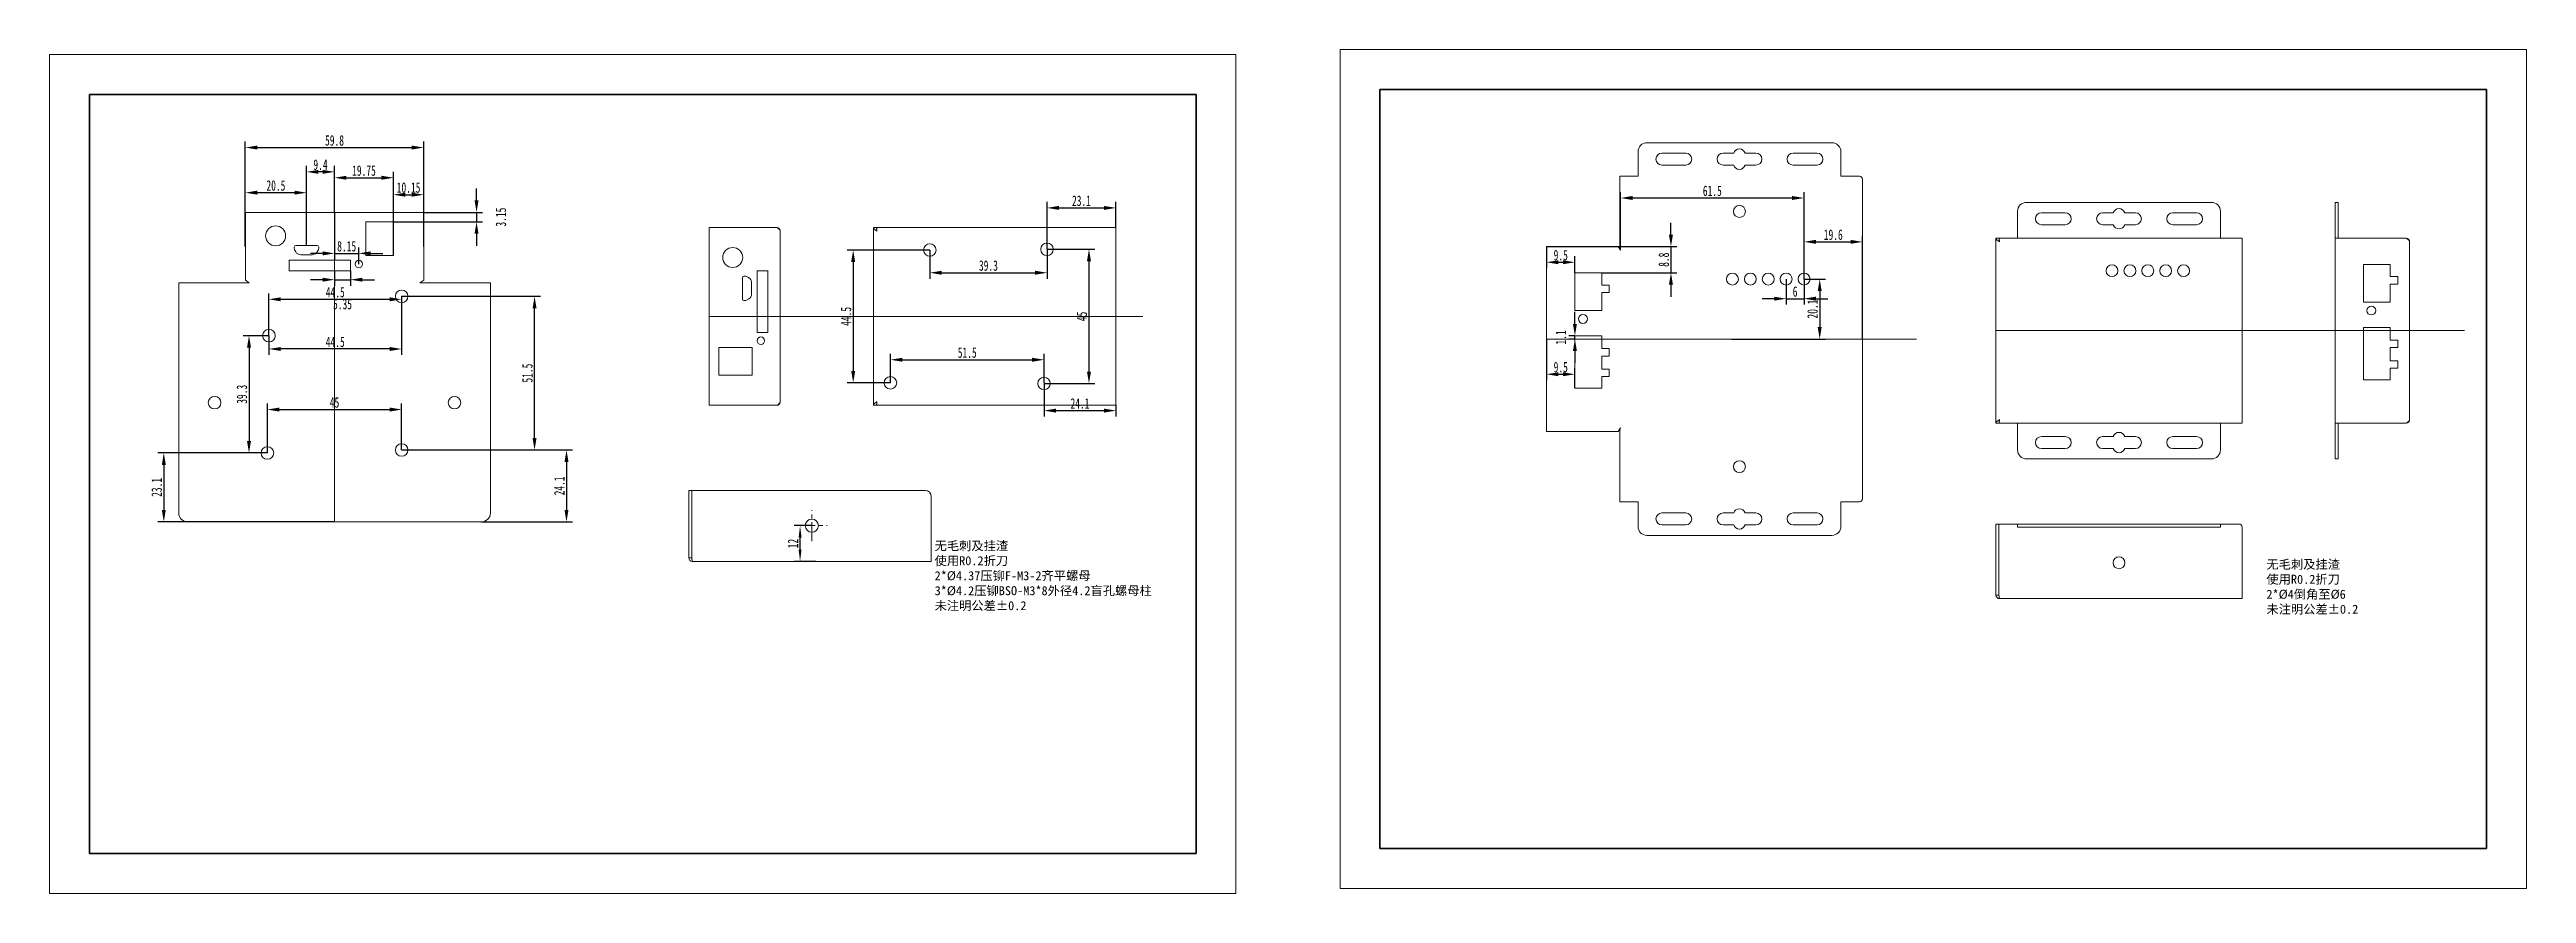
# Model space of a CAD drawing. Header units: millimetres. Extents: x 9574 to 16287, y 1787 to 2670.
# Drawn here: x 14577 to 15407, y 2074 to 2357 of the extents above; entities that cross this region are included whole.
import ezdxf

# ---------------------------------------------------------------- set-up
doc = ezdxf.new("R2010")
doc.units = ezdxf.units.MM
doc.header["$LTSCALE"] = 0.5
doc.header["$PDSIZE"] = -5
doc.linetypes.add('CENTERX2', pattern=[20.32, 12.7, -2.54, 2.54, -2.54])
doc.layers.get('0').update_dxf_attribs({"lineweight": 18})
doc.layers.get('Defpoints').update_dxf_attribs({"lineweight": 18})
for name, color, linetype, lineweight in [('中心线层', 1, 'CENTERX2', 15), ('尺寸线层', 3, 'Continuous', 18), ('文字标注', 2, 'Continuous', 18), ('粗实线层', 7, 'Continuous', 35), ('细实线层', 7, 'Continuous', 18)]:
    doc.layers.add(name, color=color, linetype=linetype, lineweight=lineweight)
doc.styles.get("Standard").update_dxf_attribs({"font": ''})
doc.styles.add('标准', font='', dxfattribs={"width": 0.667})
doc.styles.get('Standard').set_extended_font_data('宋体')
doc.styles.get('标准').set_extended_font_data('宋体')
doc.dimstyles.new('标准', dxfattribs={"dimtxt": 3.5, "dimasz": 4, "dimexe": 2, "dimexo": 0, "dimtad": 1, "dimdsep": 46, "dimtxsty": '标准', "dimblk": '_CAXARROW', "dimcen": 0, "dimdle": 6, "dimclrd": 1, "dimclre": 1, "dimclrt": 3, "dimazin": 2, "dimtfac": 0.707107, "dimtdec": 3, "dimtmove": 2, "dimatfit": 3, "dimfxl": 1, "dimfrac": 2, "dimtolj": 1, "dimarcsym": 1})

msp = doc.modelspace()

# ---------------------------------------------------------------- texts
at = {"layer": '尺寸线层', "char_height": 3.01223, "width": 94.8532, "attachment_point": 1}
for s, insert in [('无毛刺及挂渣\\P使用R0.2折刀\\P2*%%C4.37压铆F-M3-2齐平螺母\\P3*%%C4.2压铆BSO-M3*8外径4.2盲孔螺母柱\\P未注明公差%%P0.2\\P', (14873.757, 2191.897)), ('无毛刺及挂渣\\P使用R0.2折刀\\P2*%%C4倒角至%%C6\\P未注明公差%%P0.2\\P', (15320.25, 2185.678))]:
    msp.add_mtext(s, dxfattribs=dict(at, insert=insert))

# ---------------------------------------------------------------- blocks, each defined once
blk = doc.blocks.new('$CAXA_FRAME_13B17AC1$')
at = {"layer": '粗实线层'}
for p, q in [((-138.5, 95), (-138.5, -95)), ((138.5, 95), (-138.5, 95)), ((138.5, -95), (138.5, 95)), ((-138.5, -95), (138.5, -95))]:
    blk.add_line(p, q, dxfattribs=at)
at = {"layer": '细实线层'}
for p, q in [((148.5, 105), (-148.5, 105)), ((-148.5, 105), (-148.5, -105)), ((148.5, -105), (148.5, 105)), ((-148.5, -105), (148.5, -105))]:
    blk.add_line(p, q, dxfattribs=at)
blk = doc.blocks.new('_CAXARROW')
blk.add_hatch(color=3).paths.add_polyline_path([(0, 0), (-1, 0.125), (-1, -0.125)], flags=0)
blk = doc.blocks.new('*D244')
at = {"layer": 'Defpoints', "color": 0, "transparency": 16777216}
for p in [(14832.59, 2197.12), (14833.96, 2185.12)]:
    blk.add_point(p, dxfattribs=at)
at = {"layer": '尺寸线层', "color": 1, "lineweight": -2, "transparency": 16777216}
for p, q in [((14832.59, 2197.12), (14826.65, 2197.12)), ((14828.65, 2189.12), (14828.65, 2193.12)), ((14833.96, 2185.12), (14826.65, 2185.12))]:
    blk.add_line(p, q, dxfattribs=at)
at = {"layer": '尺寸线层', "color": 1, "lineweight": -2, "transparency": 16777216, "xscale": 4, "yscale": 4, "zscale": 4}
for p, rotation in [((14828.65, 2197.12), 90), ((14828.65, 2185.12), 270)]:
    blk.add_blockref('_CAXARROW', p, dxfattribs=dict(at, rotation=rotation))
at = {"layer": '尺寸线层', "color": 3, "transparency": 16777216, "insert": (14826.27, 2191.12), "char_height": 3.5, "attachment_point": 5, "rotation": 90, "style": '标准', "bg_fill": 3, "box_fill_scale": 1.1, "bg_fill_color": 256, "bg_fill_true_color": 13158600, "bg_fill_transparency": 9592844}
blk.add_mtext('\\A1;12', dxfattribs=at)
at = {"layer": 'Defpoints', "color": 0, "transparency": 16777216}
blk.add_point((14828.65, 2197.12), dxfattribs=at)
blk = doc.blocks.new('*X159')
at = {"layer": '粗实线层'}
for p, q in [((-138.5, 95), (-138.5, -95)), ((138.5, 95), (-138.5, 95)), ((138.5, -95), (138.5, 95)), ((-138.5, -95), (138.5, -95))]:
    blk.add_line(p, q, dxfattribs=at)
at = {"layer": '细实线层'}
for p, q in [((148.5, 105), (-148.5, 105)), ((-148.5, 105), (-148.5, -105)), ((148.5, -105), (148.5, 105)), ((-148.5, -105), (148.5, -105))]:
    blk.add_line(p, q, dxfattribs=at)
blk = doc.blocks.new('*D248')
at = {"layer": 'Defpoints', "color": 0, "transparency": 16777216}
for p in [(14642.67, 2308.73), (14642.67, 2302.11), (14663.17, 2291.01)]:
    blk.add_point(p, dxfattribs=at)
at = {"layer": '文字标注', "color": 1, "lineweight": -2, "transparency": 16777216}
for p, q in [((14642.67, 2302.11), (14642.67, 2310.73)), ((14659.17, 2308.73), (14646.67, 2308.73)), ((14663.17, 2291.01), (14663.17, 2310.73))]:
    blk.add_line(p, q, dxfattribs=at)
at = {"layer": '文字标注', "color": 1, "transparency": 16777216}
for points in [[(14646.67, 2309.4), (14646.67, 2308.07), (14642.67, 2308.73)], [(14659.17, 2309.4), (14659.17, 2308.07), (14663.17, 2308.73)]]:
    blk.add_solid(points, dxfattribs=at)
at = {"layer": '文字标注', "color": 3, "transparency": 16777216, "insert": (14652.92, 2311.11), "char_height": 3.5, "attachment_point": 5, "style": '标准'}
blk.add_mtext('\\A1;20.5', dxfattribs=at)
blk = doc.blocks.new('*D249')
at = {"layer": 'Defpoints', "color": 0, "transparency": 16777216}
for p in [(14695.07, 2274), (14650.57, 2260.8), (14650.57, 2256.34)]:
    blk.add_point(p, dxfattribs=at)
at = {"layer": '文字标注', "color": 1, "lineweight": -2, "transparency": 16777216}
for p, q in [((14695.07, 2274), (14695.07, 2254.34)), ((14650.57, 2260.8), (14650.57, 2254.34)), ((14691.07, 2256.34), (14654.57, 2256.34))]:
    blk.add_line(p, q, dxfattribs=at)
at = {"layer": '文字标注', "color": 1, "transparency": 16777216}
for points in [[(14654.57, 2257), (14654.57, 2255.67), (14650.57, 2256.34)], [(14691.07, 2257), (14691.07, 2255.67), (14695.07, 2256.34)]]:
    blk.add_solid(points, dxfattribs=at)
at = {"layer": '文字标注', "color": 3, "transparency": 16777216, "insert": (14672.82, 2258.71), "char_height": 3.5, "attachment_point": 5, "style": '标准'}
blk.add_mtext('\\A1;44.5', dxfattribs=at)
blk = doc.blocks.new('*D251')
at = {"layer": 'Defpoints', "color": 0, "transparency": 16777216}
for p in [(14695.07, 2222.5), (14721.82, 2198.4), (14750.34, 2198.4)]:
    blk.add_point(p, dxfattribs=at)
at = {"layer": '文字标注', "color": 1, "lineweight": -2, "transparency": 16777216}
for p, q in [((14695.07, 2222.5), (14752.34, 2222.5)), ((14750.34, 2218.5), (14750.34, 2202.4)), ((14721.82, 2198.4), (14752.34, 2198.4))]:
    blk.add_line(p, q, dxfattribs=at)
at = {"layer": '文字标注', "color": 1, "transparency": 16777216}
for points in [[(14749.67, 2218.5), (14751, 2218.5), (14750.34, 2222.5)], [(14749.67, 2202.4), (14751, 2202.4), (14750.34, 2198.4)]]:
    blk.add_solid(points, dxfattribs=at)
at = {"layer": '文字标注', "color": 3, "transparency": 16777216, "insert": (14747.96, 2210.45), "char_height": 3.5, "attachment_point": 5, "rotation": 90, "style": '标准'}
blk.add_mtext('\\A1;24.1', dxfattribs=at)
blk = doc.blocks.new('*D252')
at = {"layer": 'Defpoints', "color": 0, "transparency": 16777216}
for p in [(14650.07, 2221.5), (14615.34, 2198.4), (14672.57, 2198.4)]:
    blk.add_point(p, dxfattribs=at)
at = {"layer": '文字标注', "color": 1, "lineweight": -2, "transparency": 16777216}
for p, q in [((14650.07, 2221.5), (14613.34, 2221.5)), ((14615.34, 2217.5), (14615.34, 2202.4)), ((14672.57, 2198.4), (14613.34, 2198.4))]:
    blk.add_line(p, q, dxfattribs=at)
at = {"layer": '文字标注', "color": 1, "transparency": 16777216}
for points in [[(14614.68, 2217.5), (14616.01, 2217.5), (14615.34, 2221.5)], [(14614.68, 2202.4), (14616.01, 2202.4), (14615.34, 2198.4)]]:
    blk.add_solid(points, dxfattribs=at)
at = {"layer": '文字标注', "color": 3, "transparency": 16777216, "insert": (14612.97, 2209.95), "char_height": 3.5, "attachment_point": 5, "rotation": 90, "style": '标准'}
blk.add_mtext('\\A1;23.1', dxfattribs=at)
blk = doc.blocks.new('*D253')
at = {"layer": 'Defpoints', "color": 0, "transparency": 16777216}
for p in [(14695.07, 2236.03), (14650.07, 2221.5), (14695.07, 2222.5)]:
    blk.add_point(p, dxfattribs=at)
at = {"layer": '文字标注', "color": 1, "lineweight": -2, "transparency": 16777216}
for p, q in [((14650.07, 2221.5), (14650.07, 2238.03)), ((14654.07, 2236.03), (14691.07, 2236.03)), ((14695.07, 2222.5), (14695.07, 2238.03))]:
    blk.add_line(p, q, dxfattribs=at)
at = {"layer": '文字标注', "color": 1, "transparency": 16777216}
for points in [[(14654.07, 2236.7), (14654.07, 2235.37), (14650.07, 2236.03)], [(14691.07, 2236.7), (14691.07, 2235.37), (14695.07, 2236.03)]]:
    blk.add_solid(points, dxfattribs=at)
at = {"layer": '文字标注', "color": 3, "transparency": 16777216, "insert": (14672.57, 2238.41), "char_height": 3.5, "attachment_point": 5, "style": '标准'}
blk.add_mtext('\\A1;45', dxfattribs=at)
blk = doc.blocks.new('*D254')
at = {"layer": 'Defpoints', "color": 0, "transparency": 16777216}
for p in [(14695.07, 2274), (14739.63, 2274), (14695.07, 2222.5)]:
    blk.add_point(p, dxfattribs=at)
at = {"layer": '文字标注', "color": 1, "lineweight": -2, "transparency": 16777216}
for p, q in [((14695.07, 2274), (14741.63, 2274)), ((14739.63, 2226.5), (14739.63, 2270)), ((14695.07, 2222.5), (14741.63, 2222.5))]:
    blk.add_line(p, q, dxfattribs=at)
at = {"layer": '文字标注', "color": 1, "transparency": 16777216}
for points in [[(14738.96, 2270), (14740.3, 2270), (14739.63, 2274)], [(14738.96, 2226.5), (14740.3, 2226.5), (14739.63, 2222.5)]]:
    blk.add_solid(points, dxfattribs=at)
at = {"layer": '文字标注', "color": 3, "transparency": 16777216, "insert": (14737.26, 2248.25), "char_height": 3.5, "attachment_point": 5, "rotation": 90, "style": '标准'}
blk.add_mtext('\\A1;51.5', dxfattribs=at)
blk = doc.blocks.new('*D255')
at = {"layer": 'Defpoints', "color": 0, "transparency": 16777216}
for p in [(14910.44, 2244.76), (14934.54, 2237.46), (14934.54, 2235.68)]:
    blk.add_point(p, dxfattribs=at)
at = {"layer": '文字标注', "color": 1, "lineweight": -2, "transparency": 16777216}
for p, q in [((14910.44, 2244.76), (14910.44, 2233.68)), ((14914.44, 2235.68), (14930.54, 2235.68)), ((14934.54, 2237.46), (14934.54, 2233.68))]:
    blk.add_line(p, q, dxfattribs=at)
at = {"layer": '文字标注', "color": 1, "transparency": 16777216}
for points in [[(14914.44, 2236.35), (14914.44, 2235.01), (14910.44, 2235.68)], [(14930.54, 2236.35), (14930.54, 2235.01), (14934.54, 2235.68)]]:
    blk.add_solid(points, dxfattribs=at)
at = {"layer": '文字标注', "color": 3, "transparency": 16777216, "insert": (14922.49, 2238.05), "char_height": 3.5, "attachment_point": 5, "style": '标准'}
blk.add_mtext('\\A1;24.1', dxfattribs=at)
blk = doc.blocks.new('*D256')
at = {"layer": 'Defpoints', "color": 0, "transparency": 16777216}
for p in [(14650.57, 2260.8), (14643.9, 2221.5), (14650.07, 2221.5)]:
    blk.add_point(p, dxfattribs=at)
at = {"layer": '文字标注', "color": 1, "lineweight": -2, "transparency": 16777216}
for p, q in [((14650.57, 2260.8), (14641.9, 2260.8)), ((14643.9, 2256.8), (14643.9, 2225.5)), ((14650.07, 2221.5), (14641.9, 2221.5))]:
    blk.add_line(p, q, dxfattribs=at)
at = {"layer": '文字标注', "color": 1, "transparency": 16777216}
for points in [[(14643.23, 2256.8), (14644.57, 2256.8), (14643.9, 2260.8)], [(14643.23, 2225.5), (14644.57, 2225.5), (14643.9, 2221.5)]]:
    blk.add_solid(points, dxfattribs=at)
at = {"layer": '文字标注', "color": 3, "transparency": 16777216, "insert": (14641.53, 2241.15), "char_height": 3.5, "attachment_point": 5, "rotation": 90, "style": '标准'}
blk.add_mtext('\\A1;39.3', dxfattribs=at)
blk = doc.blocks.new('*D257')
at = {"layer": 'Defpoints', "color": 0, "transparency": 16777216}
for p in [(14695.07, 2274), (14695.07, 2272.99), (14650.57, 2260.8)]:
    blk.add_point(p, dxfattribs=at)
at = {"layer": '文字标注', "color": 1, "lineweight": -2, "transparency": 16777216}
for p, q in [((14650.57, 2260.8), (14650.57, 2274.99)), ((14654.57, 2272.99), (14691.07, 2272.99)), ((14695.07, 2274), (14695.07, 2270.99))]:
    blk.add_line(p, q, dxfattribs=at)
at = {"layer": '文字标注', "color": 1, "transparency": 16777216}
for points in [[(14654.57, 2273.66), (14654.57, 2272.32), (14650.57, 2272.99)], [(14691.07, 2273.66), (14691.07, 2272.32), (14695.07, 2272.99)]]:
    blk.add_solid(points, dxfattribs=at)
at = {"layer": '文字标注', "color": 3, "transparency": 16777216, "insert": (14672.82, 2275.37), "char_height": 3.5, "attachment_point": 5, "style": '标准'}
blk.add_mtext('\\A1;44.5', dxfattribs=at)
blk = doc.blocks.new('*D258')
at = {"layer": 'Defpoints', "color": 0, "transparency": 16777216}
for p in [(14702.47, 2302.11), (14692.32, 2298.96), (14720.19, 2298.96)]:
    blk.add_point(p, dxfattribs=at)
at = {"layer": '文字标注', "color": 1, "lineweight": -2, "transparency": 16777216}
for p, q in [((14720.19, 2306.11), (14720.19, 2310.11)), ((14702.47, 2302.11), (14722.19, 2302.11)), ((14720.19, 2302.11), (14720.19, 2298.96)), ((14692.32, 2298.96), (14722.19, 2298.96)), ((14720.19, 2294.96), (14720.19, 2290.96))]:
    blk.add_line(p, q, dxfattribs=at)
at = {"layer": '文字标注', "color": 1, "transparency": 16777216}
for points in [[(14719.52, 2306.11), (14720.85, 2306.11), (14720.19, 2302.11)], [(14719.52, 2294.96), (14720.85, 2294.96), (14720.19, 2298.96)]]:
    blk.add_solid(points, dxfattribs=at)
at = {"layer": '文字标注', "color": 3, "transparency": 16777216, "insert": (14728.37, 2300.54), "char_height": 3.5, "attachment_point": 5, "rotation": 90, "style": '标准'}
blk.add_mtext('\\A1;3.15', dxfattribs=at)
blk = doc.blocks.new('*D259')
at = {"layer": 'Defpoints', "color": 0, "transparency": 16777216}
for p in [(14702.47, 2308.05), (14702.47, 2302.11), (14692.32, 2287.71)]:
    blk.add_point(p, dxfattribs=at)
at = {"layer": '文字标注', "color": 1, "lineweight": -2, "transparency": 16777216}
for p, q in [((14692.32, 2287.71), (14692.32, 2310.05)), ((14702.47, 2302.11), (14702.47, 2310.05)), ((14696.32, 2308.05), (14698.47, 2308.05))]:
    blk.add_line(p, q, dxfattribs=at)
at = {"layer": '文字标注', "color": 1, "transparency": 16777216}
for points in [[(14696.32, 2308.71), (14696.32, 2307.38), (14692.32, 2308.05)], [(14698.47, 2308.71), (14698.47, 2307.38), (14702.47, 2308.05)]]:
    blk.add_solid(points, dxfattribs=at)
at = {"layer": '文字标注', "color": 3, "transparency": 16777216, "insert": (14697.4, 2310.42), "char_height": 3.5, "attachment_point": 5, "style": '标准'}
blk.add_mtext('\\A1;10.15', dxfattribs=at)
blk = doc.blocks.new('*D266')
at = {"layer": 'Defpoints', "color": 0, "transparency": 16777216}
for p in [(14910.44, 2252.73), (14858.94, 2245.01), (14910.44, 2245.01)]:
    blk.add_point(p, dxfattribs=at)
at = {"layer": '文字标注', "color": 1, "lineweight": -2, "transparency": 16777216}
for p, q in [((14858.94, 2245.01), (14858.94, 2254.73)), ((14862.94, 2252.73), (14906.44, 2252.73)), ((14910.44, 2245.01), (14910.44, 2254.73))]:
    blk.add_line(p, q, dxfattribs=at)
at = {"layer": '文字标注', "color": 1, "transparency": 16777216}
for points in [[(14862.94, 2253.4), (14862.94, 2252.06), (14858.94, 2252.73)], [(14906.44, 2253.4), (14906.44, 2252.06), (14910.44, 2252.73)]]:
    blk.add_solid(points, dxfattribs=at)
at = {"layer": '文字标注', "color": 3, "transparency": 16777216, "insert": (14884.69, 2255.1), "char_height": 3.5, "attachment_point": 5, "style": '标准'}
blk.add_mtext('\\A1;51.5', dxfattribs=at)
blk = doc.blocks.new('*D267')
at = {"layer": 'Defpoints', "color": 0, "transparency": 16777216}
for p in [(14872.14, 2289.51), (14911.44, 2289.76), (14911.44, 2281.89)]:
    blk.add_point(p, dxfattribs=at)
at = {"layer": '文字标注', "color": 1, "lineweight": -2, "transparency": 16777216}
for p, q in [((14872.14, 2289.51), (14872.14, 2279.89)), ((14911.44, 2289.76), (14911.44, 2279.89)), ((14876.14, 2281.89), (14907.44, 2281.89))]:
    blk.add_line(p, q, dxfattribs=at)
at = {"layer": '文字标注', "color": 1, "transparency": 16777216}
for points in [[(14876.14, 2282.56), (14876.14, 2281.23), (14872.14, 2281.89)], [(14907.44, 2282.56), (14907.44, 2281.23), (14911.44, 2281.89)]]:
    blk.add_solid(points, dxfattribs=at)
at = {"layer": '文字标注', "color": 3, "transparency": 16777216, "insert": (14891.79, 2284.27), "char_height": 3.5, "attachment_point": 5, "style": '标准'}
blk.add_mtext('\\A1;39.3', dxfattribs=at)
blk = doc.blocks.new('*D268')
at = {"layer": 'Defpoints', "color": 0, "transparency": 16777216}
for p in [(14911.44, 2289.76), (14910.44, 2244.76), (14925.5, 2244.76)]:
    blk.add_point(p, dxfattribs=at)
at = {"layer": '文字标注', "color": 1, "lineweight": -2, "transparency": 16777216}
for p, q in [((14911.44, 2289.76), (14927.5, 2289.76)), ((14925.5, 2285.76), (14925.5, 2248.76)), ((14910.44, 2244.76), (14927.5, 2244.76))]:
    blk.add_line(p, q, dxfattribs=at)
at = {"layer": '文字标注', "color": 1, "transparency": 16777216}
for points in [[(14924.83, 2285.76), (14926.17, 2285.76), (14925.5, 2289.76)], [(14924.83, 2248.76), (14926.17, 2248.76), (14925.5, 2244.76)]]:
    blk.add_solid(points, dxfattribs=at)
at = {"layer": '文字标注', "color": 3, "transparency": 16777216, "insert": (14923.12, 2267.26), "char_height": 3.5, "attachment_point": 5, "rotation": 90, "style": '标准'}
blk.add_mtext('\\A1;45', dxfattribs=at)
blk = doc.blocks.new('*D269')
at = {"layer": 'Defpoints', "color": 0, "transparency": 16777216}
for p in [(14872.14, 2289.51), (14846.45, 2245.01), (14858.94, 2245.01)]:
    blk.add_point(p, dxfattribs=at)
at = {"layer": '文字标注', "color": 1, "lineweight": -2, "transparency": 16777216}
for p, q in [((14872.14, 2289.51), (14844.45, 2289.51)), ((14846.45, 2285.51), (14846.45, 2249.01)), ((14858.94, 2245.01), (14844.45, 2245.01))]:
    blk.add_line(p, q, dxfattribs=at)
at = {"layer": '文字标注', "color": 1, "transparency": 16777216}
for points in [[(14845.79, 2285.51), (14847.12, 2285.51), (14846.45, 2289.51)], [(14845.79, 2249.01), (14847.12, 2249.01), (14846.45, 2245.01)]]:
    blk.add_solid(points, dxfattribs=at)
at = {"layer": '文字标注', "color": 3, "transparency": 16777216, "insert": (14844.08, 2267.26), "char_height": 3.5, "attachment_point": 5, "rotation": 90, "style": '标准'}
blk.add_mtext('\\A1;44.5', dxfattribs=at)
blk = doc.blocks.new('*D270')
at = {"layer": 'Defpoints', "color": 0, "transparency": 16777216}
for p in [(14934.54, 2303.63), (14934.54, 2297.06), (14911.44, 2289.76)]:
    blk.add_point(p, dxfattribs=at)
at = {"layer": '文字标注', "color": 1, "lineweight": -2, "transparency": 16777216}
for p, q in [((14911.44, 2289.76), (14911.44, 2305.63)), ((14915.44, 2303.63), (14930.54, 2303.63)), ((14934.54, 2297.06), (14934.54, 2305.63))]:
    blk.add_line(p, q, dxfattribs=at)
at = {"layer": '文字标注', "color": 1, "transparency": 16777216}
for points in [[(14915.44, 2304.29), (14915.44, 2302.96), (14911.44, 2303.63)], [(14930.54, 2304.29), (14930.54, 2302.96), (14934.54, 2303.63)]]:
    blk.add_solid(points, dxfattribs=at)
at = {"layer": '文字标注', "color": 3, "transparency": 16777216, "insert": (14922.99, 2306), "char_height": 3.5, "attachment_point": 5, "style": '标准'}
blk.add_mtext('\\A1;23.1', dxfattribs=at)
blk = doc.blocks.new('*D271')
at = {"layer": 'Defpoints', "color": 0, "transparency": 16777216}
for p in [(15165.23, 2279.76), (15140.94, 2259.66), (15170.48, 2259.66)]:
    blk.add_point(p, dxfattribs=at)
at = {"layer": '文字标注', "color": 1, "lineweight": -2, "transparency": 16777216}
for p, q in [((15165.23, 2279.76), (15172.48, 2279.76)), ((15170.48, 2275.76), (15170.48, 2263.66)), ((15140.94, 2259.66), (15172.48, 2259.66))]:
    blk.add_line(p, q, dxfattribs=at)
at = {"layer": '文字标注', "color": 1, "transparency": 16777216}
for points in [[(15169.81, 2275.76), (15171.14, 2275.76), (15170.48, 2279.76)], [(15169.81, 2263.66), (15171.14, 2263.66), (15170.48, 2259.66)]]:
    blk.add_solid(points, dxfattribs=at)
at = {"layer": '文字标注', "color": 3, "transparency": 16777216, "insert": (15168.1, 2269.71), "char_height": 3.5, "attachment_point": 5, "rotation": 90, "style": '标准'}
blk.add_mtext('\\A1;20.1', dxfattribs=at)
blk = doc.blocks.new('*D272')
at = {"layer": 'Defpoints', "color": 0, "transparency": 16777216}
for p in [(15184.83, 2292.25), (15165.23, 2279.76), (15184.83, 2259.66)]:
    blk.add_point(p, dxfattribs=at)
at = {"layer": '文字标注', "color": 1, "lineweight": -2, "transparency": 16777216}
for p, q in [((15165.23, 2279.76), (15165.23, 2294.25)), ((15169.23, 2292.25), (15180.83, 2292.25)), ((15184.83, 2259.66), (15184.83, 2294.25))]:
    blk.add_line(p, q, dxfattribs=at)
at = {"layer": '文字标注', "color": 1, "transparency": 16777216}
for points in [[(15169.23, 2292.92), (15169.23, 2291.58), (15165.23, 2292.25)], [(15180.83, 2292.92), (15180.83, 2291.58), (15184.83, 2292.25)]]:
    blk.add_solid(points, dxfattribs=at)
at = {"layer": '文字标注', "color": 3, "transparency": 16777216, "insert": (15175.03, 2294.62), "char_height": 3.5, "attachment_point": 5, "style": '标准'}
blk.add_mtext('\\A1;19.6', dxfattribs=at)
blk = doc.blocks.new('*D277')
at = {"layer": 'Defpoints', "color": 0, "transparency": 16777216}
for p in [(15078.91, 2290.66), (15097.41, 2281.86), (15120.61, 2281.86)]:
    blk.add_point(p, dxfattribs=at)
at = {"layer": '文字标注', "color": 1, "lineweight": -2, "transparency": 16777216}
for p, q in [((15120.61, 2294.66), (15120.61, 2298.66)), ((15078.91, 2290.66), (15122.61, 2290.66)), ((15120.61, 2290.66), (15120.61, 2281.86)), ((15097.41, 2281.86), (15122.61, 2281.86)), ((15120.61, 2277.86), (15120.61, 2273.86))]:
    blk.add_line(p, q, dxfattribs=at)
at = {"layer": '文字标注', "color": 1, "transparency": 16777216}
for points in [[(15119.94, 2294.66), (15121.28, 2294.66), (15120.61, 2290.66)], [(15119.94, 2277.86), (15121.28, 2277.86), (15120.61, 2281.86)]]:
    blk.add_solid(points, dxfattribs=at)
at = {"layer": '文字标注', "color": 3, "transparency": 16777216, "insert": (15118.23, 2286.26), "char_height": 3.5, "attachment_point": 5, "rotation": 90, "style": '标准'}
blk.add_mtext('\\A1;8.8', dxfattribs=at)
blk = doc.blocks.new('*D278')
at = {"layer": 'Defpoints', "color": 0, "transparency": 16777216}
for p in [(15078.91, 2290.66), (15088.41, 2285.41), (15088.41, 2281.86)]:
    blk.add_point(p, dxfattribs=at)
at = {"layer": '文字标注', "color": 1, "lineweight": -2, "transparency": 16777216}
for p, q in [((15078.91, 2290.66), (15078.91, 2283.41)), ((15082.91, 2285.41), (15084.41, 2285.41)), ((15088.41, 2281.86), (15088.41, 2287.41))]:
    blk.add_line(p, q, dxfattribs=at)
at = {"layer": '文字标注', "color": 1, "transparency": 16777216}
for points in [[(15082.91, 2286.08), (15082.91, 2284.74), (15078.91, 2285.41)], [(15084.41, 2286.08), (15084.41, 2284.74), (15088.41, 2285.41)]]:
    blk.add_solid(points, dxfattribs=at)
at = {"layer": '文字标注', "color": 3, "transparency": 16777216, "insert": (15083.66, 2287.78), "char_height": 3.5, "attachment_point": 5, "style": '标准'}
blk.add_mtext('\\A1;9.5', dxfattribs=at)
blk = doc.blocks.new('*D286')
at = {"layer": 'Defpoints', "color": 0, "transparency": 16777216}
for p in [(15088.41, 2260.76), (15088.41, 2260.76), (15088.41, 2259.66)]:
    blk.add_point(p, dxfattribs=at)
at = {"layer": '文字标注', "color": 1, "lineweight": -2, "transparency": 16777216}
for p, q in [((15088.41, 2264.76), (15088.41, 2268.76)), ((15088.41, 2260.76), (15086.41, 2260.76)), ((15088.41, 2259.66), (15086.41, 2259.66)), ((15088.41, 2259.66), (15088.41, 2260.76)), ((15088.41, 2255.66), (15088.41, 2251.66))]:
    blk.add_line(p, q, dxfattribs=at)
at = {"layer": '文字标注', "color": 1, "transparency": 16777216}
for points in [[(15087.75, 2264.76), (15089.08, 2264.76), (15088.41, 2260.76)], [(15087.75, 2255.66), (15089.08, 2255.66), (15088.41, 2259.66)]]:
    blk.add_solid(points, dxfattribs=at)
at = {"layer": '文字标注', "color": 3, "transparency": 16777216, "insert": (15083.73, 2260.21), "char_height": 3.5, "attachment_point": 5, "rotation": 90, "style": '标准'}
blk.add_mtext('\\A1;1.1', dxfattribs=at)
blk = doc.blocks.new('*D287')
at = {"layer": 'Defpoints', "color": 0, "transparency": 16777216}
for p in [(15078.91, 2259.66), (15088.41, 2247.87), (15088.41, 2243.16)]:
    blk.add_point(p, dxfattribs=at)
at = {"layer": '文字标注', "color": 1, "lineweight": -2, "transparency": 16777216}
for p, q in [((15078.91, 2259.66), (15078.91, 2245.87)), ((15082.91, 2247.87), (15084.41, 2247.87)), ((15088.41, 2243.16), (15088.41, 2249.87))]:
    blk.add_line(p, q, dxfattribs=at)
at = {"layer": '文字标注', "color": 1, "transparency": 16777216}
for points in [[(15082.91, 2248.54), (15082.91, 2247.2), (15078.91, 2247.87)], [(15084.41, 2248.54), (15084.41, 2247.2), (15088.41, 2247.87)]]:
    blk.add_solid(points, dxfattribs=at)
at = {"layer": '文字标注', "color": 3, "transparency": 16777216, "insert": (15083.66, 2250.25), "char_height": 3.5, "attachment_point": 5, "style": '标准'}
blk.add_mtext('\\A1;9.5', dxfattribs=at)
blk = doc.blocks.new('*D291')
at = {"layer": 'Defpoints', "color": 0, "transparency": 16777216}
for p in [(14672.57, 2282.51), (14677.92, 2282.51), (14677.92, 2279.56)]:
    blk.add_point(p, dxfattribs=at)
at = {"layer": '文字标注', "color": 1, "lineweight": -2, "transparency": 16777216}
for p, q in [((14668.57, 2279.56), (14664.57, 2279.56)), ((14672.57, 2282.51), (14672.57, 2277.56)), ((14672.57, 2279.56), (14677.92, 2279.56)), ((14677.92, 2282.51), (14677.92, 2277.56)), ((14681.92, 2279.56), (14685.92, 2279.56))]:
    blk.add_line(p, q, dxfattribs=at)
at = {"layer": '文字标注', "color": 1, "transparency": 16777216}
for points in [[(14668.57, 2280.23), (14668.57, 2278.89), (14672.57, 2279.56)], [(14681.92, 2280.23), (14681.92, 2278.89), (14677.92, 2279.56)]]:
    blk.add_solid(points, dxfattribs=at)
at = {"layer": '文字标注', "color": 3, "transparency": 16777216, "insert": (14675.25, 2271.37), "char_height": 3.5, "attachment_point": 5, "style": '标准'}
blk.add_mtext('\\A1;5.35', dxfattribs=at)
blk = doc.blocks.new('*D304')
at = {"layer": 'Defpoints', "color": 0, "transparency": 16777216}
for p in [(14672.57, 2302.11), (14680.72, 2288.38), (14680.72, 2284.81)]:
    blk.add_point(p, dxfattribs=at)
at = {"layer": '文字标注', "color": 1, "lineweight": -2, "transparency": 16777216}
for p, q in [((14672.57, 2302.11), (14672.57, 2286.38)), ((14668.57, 2288.38), (14664.57, 2288.38)), ((14672.57, 2288.38), (14680.72, 2288.38)), ((14680.72, 2284.81), (14680.72, 2290.38)), ((14684.72, 2288.38), (14688.72, 2288.38))]:
    blk.add_line(p, q, dxfattribs=at)
at = {"layer": '文字标注', "color": 1, "transparency": 16777216}
for points in [[(14668.57, 2289.05), (14668.57, 2287.71), (14672.57, 2288.38)], [(14684.72, 2289.05), (14684.72, 2287.71), (14680.72, 2288.38)]]:
    blk.add_solid(points, dxfattribs=at)
at = {"layer": '文字标注', "color": 3, "transparency": 16777216, "insert": (14676.65, 2290.76), "char_height": 3.5, "attachment_point": 5, "style": '标准'}
blk.add_mtext('\\A1;8.15', dxfattribs=at)
blk = doc.blocks.new('*D305')
at = {"layer": 'Defpoints', "color": 0, "transparency": 16777216}
for p in [(15165.23, 2306.95), (15103.73, 2289.46), (15165.23, 2289.46)]:
    blk.add_point(p, dxfattribs=at)
at = {"layer": '文字标注', "color": 1, "lineweight": -2, "transparency": 16777216}
for p, q in [((15103.73, 2289.46), (15103.73, 2308.95)), ((15165.23, 2289.46), (15165.23, 2308.95)), ((15107.73, 2306.95), (15161.23, 2306.95))]:
    blk.add_line(p, q, dxfattribs=at)
at = {"layer": '文字标注', "color": 1, "transparency": 16777216}
for points in [[(15107.73, 2307.62), (15107.73, 2306.29), (15103.73, 2306.95)], [(15161.23, 2307.62), (15161.23, 2306.29), (15165.23, 2306.95)]]:
    blk.add_solid(points, dxfattribs=at)
at = {"layer": '文字标注', "color": 3, "transparency": 16777216, "insert": (15134.48, 2309.33), "char_height": 3.5, "attachment_point": 5, "style": '标准'}
blk.add_mtext('\\A1;61.5', dxfattribs=at)
blk = doc.blocks.new('*D306')
at = {"layer": 'Defpoints', "color": 0, "transparency": 16777216}
for p in [(15159.23, 2279.76), (15165.23, 2279.76), (15165.23, 2273.2)]:
    blk.add_point(p, dxfattribs=at)
at = {"layer": '文字标注', "color": 1, "lineweight": -2, "transparency": 16777216}
for p, q in [((15159.23, 2279.76), (15159.23, 2271.2)), ((15165.23, 2279.76), (15165.23, 2271.2)), ((15155.23, 2273.2), (15151.23, 2273.2)), ((15159.23, 2273.2), (15165.23, 2273.2)), ((15169.23, 2273.2), (15173.23, 2273.2))]:
    blk.add_line(p, q, dxfattribs=at)
at = {"layer": '文字标注', "color": 1, "transparency": 16777216}
for points in [[(15155.23, 2273.87), (15155.23, 2272.53), (15159.23, 2273.2)], [(15169.23, 2273.87), (15169.23, 2272.53), (15165.23, 2273.2)]]:
    blk.add_solid(points, dxfattribs=at)
at = {"layer": '文字标注', "color": 3, "transparency": 16777216, "insert": (15162.23, 2275.58), "char_height": 3.5, "attachment_point": 5, "style": '标准'}
blk.add_mtext('\\A1;6', dxfattribs=at)
blk = doc.blocks.new('*D307')
at = {"layer": 'Defpoints', "color": 0, "transparency": 16777216}
for p in [(14702.47, 2323.86), (14642.67, 2290.74), (14702.47, 2290.74)]:
    blk.add_point(p, dxfattribs=at)
at = {"layer": '文字标注', "color": 1, "lineweight": -2, "transparency": 16777216}
for p, q in [((14642.67, 2290.74), (14642.67, 2325.86)), ((14702.47, 2290.74), (14702.47, 2325.86)), ((14646.67, 2323.86), (14698.47, 2323.86))]:
    blk.add_line(p, q, dxfattribs=at)
at = {"layer": '文字标注', "color": 1, "transparency": 16777216}
for points in [[(14646.67, 2324.52), (14646.67, 2323.19), (14642.67, 2323.86)], [(14698.47, 2324.52), (14698.47, 2323.19), (14702.47, 2323.86)]]:
    blk.add_solid(points, dxfattribs=at)
at = {"layer": '文字标注', "color": 3, "transparency": 16777216, "insert": (14672.57, 2326.23), "char_height": 3.5, "attachment_point": 5, "style": '标准'}
blk.add_mtext('\\A1;59.8', dxfattribs=at)
blk = doc.blocks.new('*D308')
at = {"layer": 'Defpoints', "color": 0, "transparency": 16777216}
for p in [(14692.32, 2313.74), (14672.57, 2302.11), (14692.32, 2302.11)]:
    blk.add_point(p, dxfattribs=at)
at = {"layer": '文字标注', "color": 1, "lineweight": -2, "transparency": 16777216}
for p, q in [((14672.57, 2302.11), (14672.57, 2315.74)), ((14676.57, 2313.74), (14688.32, 2313.74)), ((14692.32, 2302.11), (14692.32, 2315.74))]:
    blk.add_line(p, q, dxfattribs=at)
at = {"layer": '文字标注', "color": 1, "transparency": 16777216}
for points in [[(14676.57, 2314.41), (14676.57, 2313.07), (14672.57, 2313.74)], [(14688.32, 2314.41), (14688.32, 2313.07), (14692.32, 2313.74)]]:
    blk.add_solid(points, dxfattribs=at)
at = {"layer": '文字标注', "color": 3, "transparency": 16777216, "insert": (14682.45, 2316.11), "char_height": 3.5, "attachment_point": 5, "style": '标准'}
blk.add_mtext('\\A1;19.75', dxfattribs=at)
blk = doc.blocks.new('*D309')
at = {"layer": 'Defpoints', "color": 0, "transparency": 16777216}
for p in [(14663.17, 2315.7), (14663.17, 2302.11), (14672.57, 2302.11)]:
    blk.add_point(p, dxfattribs=at)
at = {"layer": '文字标注', "color": 1, "lineweight": -2, "transparency": 16777216}
for p, q in [((14663.17, 2302.11), (14663.17, 2317.7)), ((14672.57, 2302.11), (14672.57, 2317.7)), ((14668.57, 2315.7), (14667.17, 2315.7))]:
    blk.add_line(p, q, dxfattribs=at)
at = {"layer": '文字标注', "color": 1, "transparency": 16777216}
for points in [[(14667.17, 2316.37), (14667.17, 2315.04), (14663.17, 2315.7)], [(14668.57, 2316.37), (14668.57, 2315.04), (14672.57, 2315.7)]]:
    blk.add_solid(points, dxfattribs=at)
at = {"layer": '文字标注', "color": 3, "transparency": 16777216, "insert": (14667.87, 2318.08), "char_height": 3.5, "attachment_point": 5, "style": '标准'}
blk.add_mtext('\\A1;9.4', dxfattribs=at)

# ---------------------------------------------------------------- dimensions: what is measured, and where the dimension line sits
at = {"layer": '文字标注'}
for base, p1, p2, picture, middle in [((14702.475, 2323.856), (14642.675, 2290.744), (14702.475, 2290.744), '*D307', (14672.575, 2326.231)), ((14663.171, 2315.702), (14672.575, 2302.11), (14663.171, 2302.11), '*D309', (14667.873, 2318.077)), ((14692.325, 2313.74), (14672.575, 2302.11), (14692.325, 2302.11), '*D308', (14682.45, 2316.115)), ((14702.475, 2308.046), (14692.325, 2287.71), (14702.475, 2302.11), '*D259', (14697.4, 2310.421)), ((15165.229, 2306.953), (15103.729, 2289.465), (15165.229, 2289.465), '*D305', (15134.479, 2309.328)), ((14680.725, 2288.381), (14672.575, 2302.11), (14680.725, 2284.81), '*D304', (14676.65, 2290.756)), ((14934.536, 2303.626), (14911.436, 2289.761), (14934.536, 2297.061), '*D270', (14922.986, 2306.001)), ((15184.829, 2292.25), (15165.229, 2279.765), (15184.829, 2259.665), '*D272', (15175.029, 2294.625)), ((14911.436, 2281.893), (14872.136, 2289.511), (14911.436, 2289.761), '*D267', (14891.786, 2284.268)), ((15088.415, 2285.409), (15078.915, 2290.665), (15088.415, 2281.865), '*D278', (15083.665, 2287.784)), ((14695.075, 2272.99), (14650.575, 2260.796), (14695.075, 2273.996), '*D257', (14672.825, 2275.365)), ((14677.925, 2279.56), (14672.575, 2282.51), (14677.925, 2282.51), '*D291', (14675.25, 2271.373)), ((15165.229, 2273.2), (15159.229, 2279.765), (15165.229, 2279.765), '*D306', (15162.229, 2275.575)), ((14650.575, 2256.337), (14695.075, 2273.996), (14650.575, 2260.796), '*D249', (14672.825, 2258.712)), ((15088.415, 2247.871), (15078.915, 2259.665), (15088.415, 2243.165), '*D287', (15083.665, 2250.246)), ((14910.436, 2252.73), (14858.936, 2245.011), (14910.436, 2245.011), '*D266', (14884.686, 2255.105)), ((14934.536, 2235.679), (14910.436, 2244.761), (14934.536, 2237.461), '*D255', (14922.486, 2238.054)), ((14695.075, 2236.035), (14650.075, 2221.496), (14695.075, 2222.496), '*D253', (14672.575, 2238.41))]:
    dim = msp.add_linear_dim(base=base, p1=p1, p2=p2, dimstyle='标准', dxfattribs=at)
    dim.commit()
    dim.dimension.update_dxf_attribs({"geometry": picture, "text_midpoint": middle})
for base, p1, p2, angle, picture, middle in [((14642.675, 2308.734), (14663.171, 2291.01), (14642.675, 2302.11), 180, '*D248', (14652.923, 2311.109)), ((14720.186, 2298.96), (14702.475, 2302.11), (14692.325, 2298.96), 90, '*D258', (14728.373, 2300.535)), ((15120.61, 2281.865), (15078.915, 2290.665), (15097.415, 2281.865), 90, '*D277', (15118.235, 2286.265)), ((14846.454, 2245.011), (14872.136, 2289.511), (14858.936, 2245.011), 90, '*D269', (14844.079, 2267.261)), ((14925.499, 2244.761), (14911.436, 2289.761), (14910.436, 2244.761), 90, '*D268', (14923.124, 2267.261)), ((15170.475, 2259.665), (15165.229, 2279.765), (15140.945, 2259.665), 90, '*D271', (15168.1, 2269.715)), ((14739.63, 2273.996), (14695.075, 2222.496), (14695.075, 2273.996), 90, '*D254', (14737.255, 2248.246)), ((15088.415, 2260.765), (15088.415, 2259.665), (15088.415, 2260.765), 90, '*D286', (15083.727, 2260.215)), ((14643.901, 2221.496), (14650.575, 2260.796), (14650.075, 2221.496), 90, '*D256', (14641.526, 2241.146)), ((14615.344, 2198.396), (14650.075, 2221.496), (14672.575, 2198.396), 90, '*D252', (14612.969, 2209.946)), ((14750.338, 2198.396), (14695.075, 2222.496), (14721.824, 2198.396), 90, '*D251', (14747.963, 2210.446))]:
    dim = msp.add_linear_dim(base=base, p1=p1, p2=p2, angle=angle, dimstyle='标准', dxfattribs=at)
    dim.commit()
    dim.dimension.update_dxf_attribs({"geometry": picture, "text_midpoint": middle})

# ---------------------------------------------------------------- linework, layer by layer
at = {"color": 3, "linetype": 'Continuous', "lineweight": 15}
for p, q in [((15174.579, 2325.465), (15112.579, 2325.465)), ((15109.579, 2322.465), (15109.579, 2314.215)), ((15117.579, 2321.965), (15125.579, 2321.965)), ((15125.579, 2317.965), (15117.579, 2317.965)), ((15138.078, 2321.965), (15141.668, 2321.965)), ((15141.668, 2317.965), (15138.078, 2317.965)), ((15145.49, 2321.965), (15149.08, 2321.965)), ((15149.08, 2317.965), (15145.49, 2317.965)), ((15161.579, 2321.965), (15169.579, 2321.965)), ((15169.579, 2317.965), (15161.579, 2317.965)), ((15177.579, 2322.465), (15177.579, 2314.215)), ((15103.529, 2290.279), (15103.529, 2314.215)), ((15184.829, 2313.215), (15184.829, 2206.115)), ((14642.675, 2279.378), (14642.675, 2302.11)), ((14702.475, 2302.11), (14642.675, 2302.11)), ((14702.475, 2302.11), (14702.475, 2279.378)), ((15236.825, 2293.484), (15236.825, 2302.484)), ((15239.825, 2305.484), (15301.825, 2305.484)), ((15252.825, 2301.984), (15244.825, 2301.984)), ((15268.914, 2301.984), (15265.324, 2301.984)), ((15276.326, 2301.984), (15272.736, 2301.984)), ((15296.825, 2301.984), (15288.825, 2301.984)), ((15304.825, 2302.484), (15304.825, 2293.484)), ((14798.212, 2297.061), (14820.812, 2297.061)), ((14798.212, 2297.061), (14798.212, 2237.461)), ((14822.012, 2295.861), (14822.012, 2238.661)), ((14853.236, 2237.461), (14853.236, 2297.061)), ((14934.536, 2297.061), (14854.236, 2297.061)), ((14854.436, 2295.861), (14854.413, 2296.083)), ((14934.536, 2237.461), (14934.536, 2297.061)), ((15229.575, 2231.484), (15229.575, 2293.484)), ((15312.075, 2293.484), (15230.575, 2293.484)), ((15230.775, 2292.284), (15230.751, 2292.506)), ((15244.825, 2297.984), (15252.825, 2297.984)), ((15265.324, 2297.984), (15268.914, 2297.984)), ((15272.736, 2297.984), (15276.326, 2297.984)), ((15288.825, 2297.984), (15296.825, 2297.984)), ((15312.075, 2231.484), (15312.075, 2293.484)), ((15343.256, 2293.484), (15367.056, 2293.484)), ((15343.256, 2293.484), (15343.256, 2231.484)), ((15368.256, 2292.284), (15368.256, 2232.684)), ((15078.915, 2228.665), (15078.915, 2290.665)), ((15102.915, 2290.665), (15078.915, 2290.665)), ((15103.729, 2289.465), (15102.915, 2290.665)), ((15103.729, 2289.465), (15103.529, 2290.279)), ((14620.325, 2278.496), (14620.325, 2201.396)), ((14643.975, 2278.496), (14620.325, 2278.496)), ((14643.975, 2278.496), (14642.675, 2279.378)), ((14702.475, 2279.378), (14701.175, 2278.496)), ((14701.175, 2278.496), (14724.824, 2278.496)), ((14724.824, 2201.396), (14724.824, 2278.496)), ((14820.812, 2237.461), (14798.212, 2237.461)), ((14854.236, 2237.461), (14934.536, 2237.461)), ((14854.436, 2238.661), (14854.413, 2238.44)), ((15078.915, 2228.665), (15102.915, 2228.665)), ((15102.915, 2228.665), (15103.729, 2229.865)), ((15103.729, 2229.865), (15103.529, 2229.05)), ((15103.529, 2229.05), (15103.529, 2205.115)), ((15230.575, 2231.484), (15312.075, 2231.484)), ((15230.775, 2232.684), (15230.751, 2232.463)), ((15236.825, 2222.484), (15236.825, 2231.484)), ((15252.825, 2226.984), (15244.825, 2226.984)), ((15268.914, 2226.984), (15265.324, 2226.984)), ((15276.326, 2226.984), (15272.736, 2226.984)), ((15296.825, 2226.984), (15288.825, 2226.984)), ((15304.825, 2222.484), (15304.825, 2231.484)), ((15367.056, 2231.484), (15343.256, 2231.484)), ((15301.825, 2219.484), (15239.825, 2219.484)), ((15244.825, 2222.984), (15252.825, 2222.984)), ((15265.324, 2222.984), (15268.914, 2222.984)), ((15272.736, 2222.984), (15276.326, 2222.984)), ((15288.825, 2222.984), (15296.825, 2222.984)), ((14791.343, 2208.919), (14791.343, 2186.319)), ((14792.343, 2186.319), (14792.343, 2208.919)), ((14870.643, 2208.919), (14792.343, 2208.919)), ((14872.643, 2185.119), (14872.643, 2206.919)), ((15109.579, 2196.865), (15109.579, 2205.115)), ((15125.579, 2201.365), (15117.579, 2201.365)), ((15141.668, 2201.365), (15138.078, 2201.365)), ((15149.08, 2201.365), (15145.49, 2201.365)), ((15169.579, 2201.365), (15161.579, 2201.365)), ((15177.579, 2196.865), (15177.579, 2205.115)), ((14623.325, 2198.396), (14721.824, 2198.396)), ((15174.579, 2193.865), (15112.579, 2193.865)), ((15117.579, 2197.365), (15125.579, 2197.365)), ((15138.078, 2197.365), (15141.668, 2197.365)), ((15145.49, 2197.365), (15149.08, 2197.365)), ((15161.579, 2197.365), (15169.579, 2197.365)), ((15229.575, 2197.663), (15229.575, 2173.863)), ((15230.575, 2173.863), (15230.575, 2197.663)), ((15236.825, 2197.663), (15230.575, 2197.663)), ((15311.075, 2197.663), (15304.825, 2197.663)), ((15312.075, 2172.663), (15312.075, 2196.663)), ((14792.366, 2186.097), (14792.343, 2186.319)), ((14872.643, 2185.119), (14792.543, 2185.119)), ((15230.599, 2173.642), (15230.575, 2173.863)), ((15312.075, 2172.663), (15230.775, 2172.663))]:
    msp.add_line(p, q, dxfattribs=at)
at = {"color": 7, "linetype": 'Continuous', "lineweight": 15}
for p, q in [((15343.256, 2293.484), (15343.256, 2305.484)), ((15344.256, 2293.684), (15344.256, 2305.484)), ((14853.236, 2297.061), (14854.236, 2297.061)), ((15229.575, 2293.484), (15230.575, 2293.484)), ((14853.236, 2237.461), (14854.236, 2237.461)), ((15229.575, 2231.484), (15230.575, 2231.484)), ((15343.256, 2219.484), (15343.256, 2231.484)), ((15344.256, 2219.484), (15344.256, 2231.284)), ((14791.343, 2208.919), (14792.343, 2208.919)), ((15229.575, 2197.663), (15230.575, 2197.663)), ((15236.825, 2197.663), (15304.825, 2197.663)), ((15236.825, 2196.663), (15304.825, 2196.663)), ((14791.343, 2186.319), (14792.343, 2186.319)), ((15229.575, 2173.863), (15230.575, 2173.863))]:
    msp.add_line(p, q, dxfattribs=at)
at = {"color": 3, "linetype": 'Continuous', "lineweight": 15}
for centre, radius in [((15143.579, 2302.429), 2), ((15143.579, 2216.9), 2), ((14832.593, 2197.119), 2.19), ((15270.825, 2184.663), 2)]:
    msp.add_circle(centre, radius, dxfattribs=at)
for centre, radius, start, end in [((15112.579, 2322.465), 3, 90, 180), ((15174.579, 2322.465), 3, 0, 90), ((15117.579, 2319.965), 2, 90, 270), ((15125.579, 2319.965), 2, 270, 90), ((15138.078, 2319.965), 2, 90, 270), ((15143.579, 2321.375), 2, 17.157537, 162.842463), ((15143.579, 2318.555), 2, 197.157537, 342.842463), ((15149.08, 2319.965), 2, 270, 90), ((15161.579, 2319.965), 2, 90, 270), ((15169.579, 2319.965), 2, 270, 90), ((15239.825, 2302.484), 3, 90, 180), ((15244.825, 2299.984), 2, 90, 270), ((15252.825, 2299.984), 2, 270, 90), ((15265.324, 2299.984), 2, 90, 270), ((15270.825, 2301.394), 2, 17.157537, 162.842463), ((15276.326, 2299.984), 2, 270, 90), ((15288.825, 2299.984), 2, 90, 270), ((15296.825, 2299.984), 2, 270, 90), ((15301.825, 2302.484), 3, 0, 90), ((14820.812, 2295.861), 1.2, 0, 90), ((15270.825, 2298.574), 2, 197.157537, 342.842463), ((15367.056, 2292.284), 1.2, 360, 90), ((14820.812, 2238.661), 1.2, 270, 360), ((15244.825, 2224.984), 2, 90, 270), ((15252.825, 2224.984), 2, 270, 90), ((15265.324, 2224.984), 2, 90, 270), ((15270.825, 2226.394), 2, 17.157537, 162.842463), ((15276.326, 2224.984), 2, 270, 90), ((15288.825, 2224.984), 2, 90, 270), ((15296.825, 2224.984), 2, 270, 90), ((15367.056, 2232.684), 1.2, 270, 0), ((15239.825, 2222.484), 3, 180, 270), ((15270.825, 2223.574), 2, 197.157537, 342.842463), ((15301.825, 2222.484), 3, 270, 0), ((14870.643, 2206.919), 2, 0, 90), ((14623.325, 2201.396), 3, 180, 270), ((14721.824, 2201.396), 3, 270, 0), ((15117.579, 2199.365), 2, 90, 270), ((15125.579, 2199.365), 2, 270, 90), ((15138.078, 2199.365), 2, 90, 270), ((15143.579, 2200.775), 2, 17.157537, 162.842463), ((15149.08, 2199.365), 2, 270, 90), ((15161.579, 2199.365), 2, 90, 270), ((15169.579, 2199.365), 2, 270, 90), ((15112.579, 2196.865), 3, 180, 270), ((15143.579, 2197.955), 2, 197.157537, 342.842463), ((15174.579, 2196.865), 3, 270, 0), ((15311.075, 2196.663), 1, 0, 90), ((14792.543, 2186.319), 1.2, 180, 270), ((15230.775, 2173.863), 1.2, 180, 270)]:
    msp.add_arc(centre, radius, start, end, dxfattribs=at)
at = {"color": 7, "linetype": 'Continuous', "lineweight": 15}
for centre, start, end in [((15345.456, 2293.684), 180, 189.578195), ((15345.456, 2231.284), 170.421805, 180)]:
    msp.add_arc(centre, 1.2, start, end, dxfattribs=at)
at = {"color": 3, "linetype": 'Continuous', "lineweight": 15}
for points, knots in [([(14820.812, 2297.061), (14820.966, 2296.963), (14821.258, 2296.777), (14821.596, 2296.529), (14821.808, 2296.321), (14821.922, 2296.171), (14821.995, 2296.018), (14822.012, 2295.912), (14822.012, 2295.861)], [0, 0, 0, 0, 0.5489215, 1.0407608, 1.252519, 1.43919, 1.604118, 1.7559952, 1.7559952, 1.7559952, 1.7559952]), ([(14853.236, 2297.061), (14853.236, 2297.017), (14853.249, 2296.925), (14853.304, 2296.792), (14853.393, 2296.66), (14853.558, 2296.477), (14853.831, 2296.257), (14854.072, 2296.096), (14854.201, 2296.012)], [0, 0, 0, 0, 0.1324784, 0.2738579, 0.4306788, 0.6061848, 1.0129774, 1.477227, 1.477227, 1.477227, 1.477227]), ([(14854.413, 2296.083), (14854.399, 2296.212), (14854.378, 2296.397), (14854.348, 2296.631), (14854.326, 2296.776), (14854.306, 2296.893), (14854.284, 2296.981), (14854.267, 2297.034), (14854.246, 2297.061), (14854.236, 2297.061)], [0, 0, 0, 0, 0.3899939, 0.560645, 0.7082518, 0.8285778, 0.9184698, 0.9761662, 1.0046355, 1.0046355, 1.0046355, 1.0046355]), ([(15229.575, 2293.484), (15229.575, 2293.394), (15229.619, 2293.25), (15229.732, 2293.083), (15229.897, 2292.9), (15230.169, 2292.68), (15230.411, 2292.519), (15230.54, 2292.435)], [0, 0, 0, 0, 0.2720566, 0.4290315, 0.6047099, 1.011902, 1.4766075, 1.4766075, 1.4766075, 1.4766075]), ([(15230.751, 2292.506), (15230.737, 2292.635), (15230.717, 2292.821), (15230.687, 2293.054), (15230.665, 2293.199), (15230.645, 2293.316), (15230.622, 2293.404), (15230.606, 2293.457), (15230.584, 2293.484), (15230.575, 2293.484)], [0, 0, 0, 0, 0.3899939, 0.560645, 0.7082518, 0.8285778, 0.9184698, 0.9761662, 1.0046355, 1.0046355, 1.0046355, 1.0046355]), ([(15367.056, 2293.484), (15367.211, 2293.386), (15367.503, 2293.2), (15367.84, 2292.952), (15368.052, 2292.744), (15368.166, 2292.594), (15368.239, 2292.441), (15368.256, 2292.335), (15368.256, 2292.284)], [0, 0, 0, 0, 0.5489215, 1.0407608, 1.252519, 1.43919, 1.604118, 1.7559952, 1.7559952, 1.7559952, 1.7559952]), ([(14822.012, 2238.661), (14822.012, 2238.611), (14821.995, 2238.505), (14821.922, 2238.352), (14821.808, 2238.202), (14821.596, 2237.993), (14821.258, 2237.745), (14820.966, 2237.559), (14820.812, 2237.461)], [0, 0, 0, 0, 0.1518772, 0.3168052, 0.5034763, 0.7152344, 1.2070738, 1.7559952, 1.7559952, 1.7559952, 1.7559952]), ([(14854.201, 2238.511), (14854.072, 2238.427), (14853.831, 2238.265), (14853.558, 2238.045), (14853.393, 2237.862), (14853.304, 2237.73), (14853.249, 2237.597), (14853.236, 2237.505), (14853.236, 2237.461)], [0, 0, 0, 0, 0.4642495, 0.8710421, 1.0465482, 1.203369, 1.3447486, 1.477227, 1.477227, 1.477227, 1.477227]), ([(14854.413, 2238.44), (14854.399, 2238.31), (14854.378, 2238.125), (14854.348, 2237.891), (14854.326, 2237.746), (14854.306, 2237.63), (14854.284, 2237.541), (14854.267, 2237.489), (14854.246, 2237.461), (14854.236, 2237.461)], [0, 0, 0, 0, 0.3899939, 0.560645, 0.7082518, 0.8285778, 0.9184698, 0.9761662, 1.0046355, 1.0046355, 1.0046355, 1.0046355]), ([(15230.54, 2232.534), (15230.411, 2232.45), (15230.169, 2232.288), (15229.897, 2232.068), (15229.732, 2231.885), (15229.619, 2231.718), (15229.575, 2231.575), (15229.575, 2231.484)], [0, 0, 0, 0, 0.4647054, 0.8718975, 1.047576, 1.2045508, 1.4766075, 1.4766075, 1.4766075, 1.4766075]), ([(15230.751, 2232.463), (15230.737, 2232.334), (15230.717, 2232.148), (15230.687, 2231.914), (15230.665, 2231.769), (15230.645, 2231.653), (15230.622, 2231.564), (15230.606, 2231.512), (15230.584, 2231.484), (15230.575, 2231.484)], [0, 0, 0, 0, 0.3899939, 0.560645, 0.7082518, 0.8285778, 0.9184698, 0.9761662, 1.0046355, 1.0046355, 1.0046355, 1.0046355]), ([(15368.256, 2232.684), (15368.256, 2232.634), (15368.239, 2232.528), (15368.166, 2232.375), (15368.052, 2232.225), (15367.84, 2232.016), (15367.503, 2231.769), (15367.211, 2231.582), (15367.056, 2231.484)], [0, 0, 0, 0, 0.1518772, 0.3168052, 0.5034763, 0.7152344, 1.2070738, 1.7559952, 1.7559952, 1.7559952, 1.7559952]), ([(14792.543, 2185.119), (14792.533, 2185.119), (14792.512, 2185.146), (14792.495, 2185.199), (14792.473, 2185.287), (14792.453, 2185.404), (14792.431, 2185.549), (14792.401, 2185.782), (14792.38, 2185.968), (14792.366, 2186.097)], [0, 0, 0, 0, 0.0284693, 0.0861657, 0.1760577, 0.2963837, 0.4439905, 0.6146416, 1.0046355, 1.0046355, 1.0046355, 1.0046355]), ([(15230.775, 2172.663), (15230.766, 2172.663), (15230.744, 2172.691), (15230.728, 2172.743), (15230.705, 2172.832), (15230.685, 2172.948), (15230.663, 2173.093), (15230.633, 2173.327), (15230.613, 2173.513), (15230.599, 2173.642)], [0, 0, 0, 0, 0.0284693, 0.0861657, 0.1760577, 0.2963837, 0.4439905, 0.6146416, 1.0046355, 1.0046355, 1.0046355, 1.0046355])]:
    msp.add_open_spline(points, degree=3, knots=knots, dxfattribs=at)
for points in [[(14854.201, 2296.012), (14854.279, 2295.961), (14854.358, 2295.911), (14854.436, 2295.861)], [(15230.54, 2292.435), (15230.618, 2292.384), (15230.697, 2292.334), (15230.775, 2292.284)], [(14854.436, 2238.661), (14854.358, 2238.611), (14854.279, 2238.561), (14854.201, 2238.511)], [(15230.775, 2232.684), (15230.697, 2232.634), (15230.618, 2232.584), (15230.54, 2232.534)]]:
    msp.add_open_spline(points, degree=3, dxfattribs=at)
at = {"layer": '文字标注'}
for p, q in [((15103.529, 2314.215), (15109.579, 2314.215)), ((15177.579, 2314.215), (15183.829, 2314.215)), ((14672.575, 2302.11), (14672.575, 2198.396)), ((15343.256, 2305.484), (15344.256, 2305.484)), ((14692.325, 2298.96), (14683.025, 2298.96)), ((14683.025, 2298.96), (14683.025, 2287.71)), ((14692.325, 2287.71), (14692.325, 2298.96)), ((14677.925, 2286.11), (14657.225, 2286.11)), ((14657.325, 2286.11), (14657.325, 2282.51)), ((14659.071, 2290.069), (14659.071, 2290.51)), ((14659.197, 2289.584), (14659.555, 2288.939)), ((14659.571, 2291.01), (14666.771, 2291.01)), ((14665.039, 2287.91), (14661.304, 2287.91)), ((14667.146, 2289.584), (14666.787, 2288.939)), ((14667.271, 2290.069), (14667.271, 2290.51)), ((14677.925, 2282.51), (14677.925, 2286.11)), ((14683.025, 2287.71), (14692.325, 2287.71)), ((14683.025, 2287.71), (14692.325, 2287.71)), ((15352.756, 2272.084), (15352.756, 2284.684)), ((15352.756, 2272.084), (15352.756, 2284.684)), ((15352.756, 2272.084), (15352.756, 2284.684)), ((15352.756, 2284.684), (15361.756, 2284.684)), ((15361.756, 2284.684), (15361.756, 2280.584)), ((15361.756, 2284.684), (15361.756, 2280.584)), ((14657.225, 2282.51), (14677.925, 2282.51)), ((14809.312, 2280.264), (14809.312, 2273.064)), ((14810.253, 2280.764), (14809.812, 2280.764)), ((14810.738, 2280.639), (14811.384, 2280.28)), ((14812.413, 2274.797), (14812.413, 2278.532)), ((14814.212, 2261.911), (14814.212, 2282.611)), ((14814.212, 2282.511), (14817.812, 2282.511)), ((14817.812, 2282.611), (14817.812, 2261.911)), ((15088.415, 2269.265), (15088.415, 2281.865)), ((15088.415, 2269.265), (15088.415, 2281.865)), ((15088.415, 2269.265), (15088.415, 2281.865)), ((15088.415, 2281.865), (15097.415, 2281.865)), ((15097.415, 2281.865), (15097.415, 2277.765)), ((15097.415, 2281.865), (15097.415, 2277.765)), ((15361.756, 2278.084), (15361.756, 2272.084)), ((15361.756, 2278.084), (15361.756, 2272.084)), ((14798.212, 2267.261), (14943.522, 2267.261)), ((14810.253, 2272.564), (14809.812, 2272.564)), ((14810.738, 2272.69), (14811.384, 2273.048)), ((15097.415, 2269.265), (15088.415, 2269.265)), ((15097.415, 2275.265), (15097.415, 2269.265)), ((15097.415, 2275.265), (15097.415, 2269.265)), ((15361.756, 2272.084), (15352.756, 2272.084)), ((14817.812, 2261.911), (14814.212, 2261.911)), ((15078.915, 2259.665), (15202.975, 2259.665)), ((15088.415, 2260.765), (15097.415, 2260.765)), ((15088.415, 2243.165), (15088.415, 2260.765)), ((15088.415, 2243.165), (15088.415, 2260.765)), ((15097.415, 2260.765), (15097.415, 2256.465)), ((15097.415, 2260.765), (15097.415, 2256.465)), ((15229.575, 2262.484), (15386.609, 2262.484)), ((15352.756, 2263.584), (15361.756, 2263.584)), ((15352.756, 2245.984), (15352.756, 2263.584)), ((15352.756, 2245.984), (15352.756, 2263.584)), ((15361.756, 2263.584), (15361.756, 2259.284)), ((15361.756, 2263.584), (15361.756, 2259.284)), ((15361.756, 2259.284), (15364.256, 2259.284)), ((15364.256, 2259.284), (15364.256, 2256.784)), ((14801.362, 2247.511), (14801.362, 2256.811)), ((14801.362, 2256.811), (14812.612, 2256.811)), ((14812.612, 2256.811), (14812.612, 2247.511)), ((14812.612, 2256.811), (14812.612, 2247.511)), ((15097.415, 2256.465), (15099.915, 2256.465)), ((15097.415, 2253.965), (15097.415, 2249.565)), ((15097.415, 2253.965), (15097.415, 2249.565)), ((15097.415, 2253.965), (15097.415, 2249.565)), ((15097.415, 2253.965), (15099.915, 2253.965)), ((15099.915, 2256.465), (15099.915, 2253.965)), ((15361.756, 2256.784), (15361.756, 2252.384)), ((15361.756, 2256.784), (15361.756, 2252.384)), ((15361.756, 2256.784), (15361.756, 2252.384)), ((15361.756, 2256.784), (15364.256, 2256.784)), ((15364.256, 2252.384), (15361.756, 2252.384)), ((15364.256, 2252.384), (15364.256, 2249.884)), ((14812.612, 2247.511), (14801.362, 2247.511)), ((15097.415, 2243.165), (15088.415, 2243.165)), ((15099.915, 2249.565), (15097.415, 2249.565)), ((15097.415, 2247.065), (15097.415, 2243.165)), ((15097.415, 2247.065), (15097.415, 2243.165)), ((15097.415, 2247.065), (15097.415, 2243.165)), ((15099.915, 2247.065), (15097.415, 2247.065)), ((15099.915, 2249.565), (15099.915, 2247.065)), ((15361.756, 2245.984), (15352.756, 2245.984)), ((15361.756, 2249.884), (15361.756, 2245.984)), ((15361.756, 2249.884), (15361.756, 2245.984)), ((15361.756, 2249.884), (15361.756, 2245.984)), ((15364.256, 2249.884), (15361.756, 2249.884)), ((15343.256, 2219.484), (15344.256, 2219.484)), ((15103.529, 2205.115), (15109.579, 2205.115)), ((15177.579, 2205.115), (15183.829, 2205.115)), ((15236.825, 2196.663), (15236.825, 2197.663)), ((15304.825, 2196.663), (15304.825, 2197.663))]:
    msp.add_line(p, q, dxfattribs=at)
for points in [[(15097.415, 2277.765), (15099.915, 2277.765), (15099.915, 2275.265), (15097.415, 2275.265)], [(15361.756, 2280.584), (15364.256, 2280.584), (15364.256, 2278.084), (15361.756, 2278.084)]]:
    msp.add_lwpolyline(points, dxfattribs=at)
for centre, radius in [((14652.825, 2294.26), 3.35), ((14680.725, 2284.81), 1.25), ((14806.062, 2287.011), 3.35), ((14872.136, 2289.511), 2.1), ((14911.436, 2289.761), 2.1), ((15268.475, 2282.584), 2), ((15274.475, 2282.584), 2), ((15280.475, 2282.584), 2), ((15286.475, 2282.584), 2), ((15292.475, 2282.584), 2), ((14695.075, 2273.996), 2.1), ((15141.229, 2279.765), 2), ((15147.229, 2279.765), 2), ((15153.229, 2279.765), 2), ((15159.229, 2279.765), 2), ((15165.229, 2279.765), 2), ((15091.115, 2266.415), 1.5), ((15355.456, 2269.234), 1.5), ((14650.575, 2260.796), 2.1), ((14815.512, 2259.111), 1.25), ((14858.936, 2245.011), 2.1), ((14910.436, 2244.761), 2.1), ((14632.36, 2238.346), 2.1), ((14712.789, 2238.346), 2.1), ((14650.075, 2221.496), 2.1), ((14695.075, 2222.496), 2.1)]:
    msp.add_circle(centre, radius, dxfattribs=at)
for centre, radius, start, end in [((15183.829, 2313.215), 1, 0, 90), ((14659.571, 2290.51), 0.5, 90, 180), ((14660.071, 2290.069), 1, 180, 209.045582), ((14661.304, 2289.91), 2, 209.045582, 270), ((14665.039, 2289.91), 2, 270, 330.954418), ((14666.771, 2290.51), 0.5, 0, 90), ((14666.271, 2290.069), 1, 330.954418, 360), ((14809.812, 2280.264), 0.5, 90, 180), ((14810.253, 2279.764), 1, 60.954418, 90), ((14810.413, 2278.532), 2, 0, 60.954418), ((14809.812, 2273.064), 0.5, 180, 270), ((14810.253, 2273.564), 1, 270, 299.045582), ((14810.413, 2274.797), 2, 299.045582, 0), ((15183.829, 2206.115), 1, 270, 0)]:
    msp.add_arc(centre, radius, start, end, dxfattribs=at)

# ---------------------------------------------------------------- block references
at = {"layer": '文字标注', "color": 7, "xscale": 1.339222046977739, "yscale": 1.339222046977739, "zscale": 1.339222046977739}
msp.add_blockref('*X159', (15208.549, 2216.088), dxfattribs=at)
at = {"layer": '粗实线层', "xscale": 1.339222046977739, "yscale": 1.339222046977739, "zscale": 1.339222046977739}
msp.add_blockref('$CAXA_FRAME_13B17AC1$', (14775.905, 2214.458), dxfattribs=at)

msp.set_redraw_order([(e.dxf.handle, doc.entitydb.next_handle()) for e in msp.query("TEXT MTEXT ATTDEF DIMENSION ARC_DIMENSION")])  # texts and dimensions are drawn at this point

# ---------------------------------------------------------------- next in the draw order: dimensions: what is measured, and where the dimension line sits
at = {"layer": '尺寸线层'}
dim = msp.add_linear_dim(base=(14828.646, 2197.119), p1=(14833.959, 2185.119), p2=(14832.593, 2197.119), angle=270, dimstyle='标准', override={"dimsah": 1, "dimtfill": 1, "dimtzin": 8}, dxfattribs=at)
dim.commit()
dim.dimension.update_dxf_attribs({"geometry": '*D244', "text_midpoint": (14826.271, 2191.119)})

# ---------------------------------------------------------------- next in the draw order: linework, layer by layer
at = {"layer": '中心线层'}
for p, q in [((14832.593, 2191.929), (14832.593, 2202.309)), ((14827.403, 2197.119), (14837.783, 2197.119))]:
    msp.add_line(p, q, dxfattribs=at)

doc.saveas('drawing.dxf')
